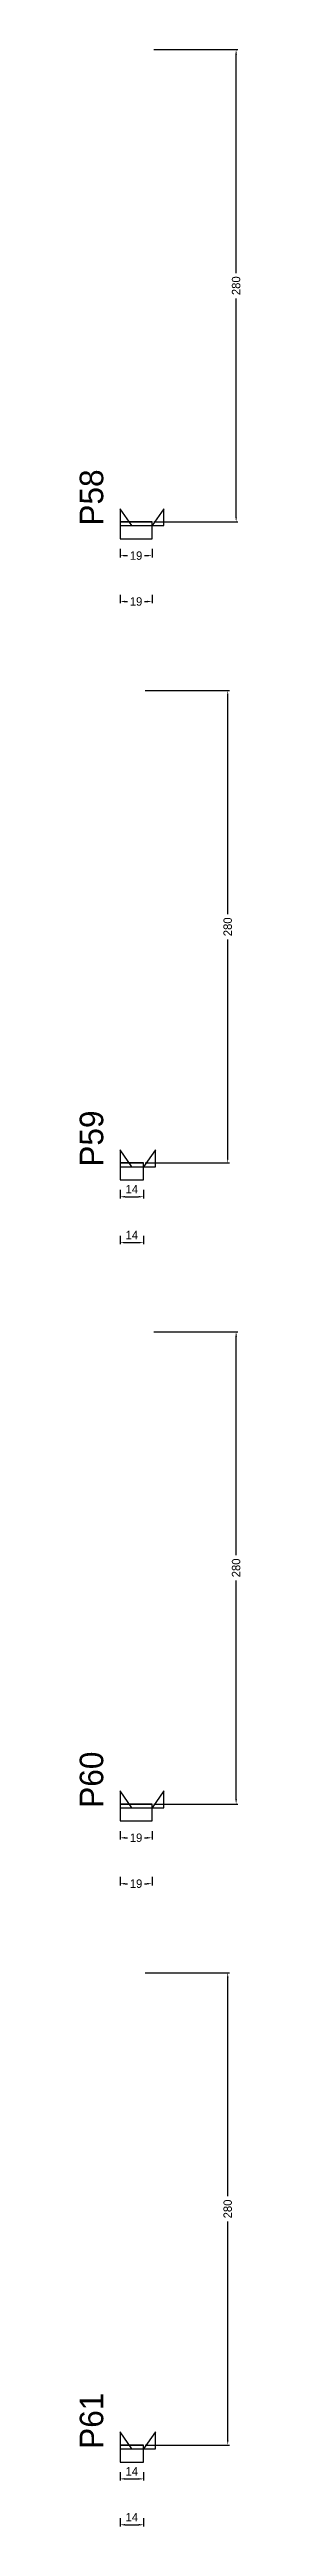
# Model space of a CAD drawing. Header units: centimetres. Extents: x -10500 to 4105, y -36866 to 295.
# Drawn here: x 3976 to 4072, y -22846 to -21378 of the extents above; entities that cross this region are included whole.
import ezdxf

# ---------------------------------------------------------------- set-up
doc = ezdxf.new("R2010")
doc.units = ezdxf.units.CM
for name, color, linetype in [('NOMENCLATURA', 7, 'Continuous'), ('SARR_2.2x10', 60, 'Continuous'), ('SARR_2.2x7', 40, 'Continuous')]:
    doc.layers.add(name, color=color, linetype=linetype)
doc.dimstyles.new('PAINEL-NOVA', dxfattribs={"dimtxt": 5, "dimasz": 3, "dimexe": 1, "dimexo": 1, "dimgap": 1, "dimtad": 1, "dimcen": 2.5, "dimazin": 3, "dimtfac": 1, "dimtmove": 0, "dimatfit": 3})

msp = doc.modelspace()

# ---------------------------------------------------------------- texts
at = {"layer": 'NOMENCLATURA'}
for s, p in [('P58', (3990, -21660)), ('P59', (3990, -22040)), ('P60', (3990, -22420)), ('P61', (3990, -22800))]:
    msp.add_text(s, height=14, rotation=90, dxfattribs=at).set_placement(p)

# ---------------------------------------------------------------- blocks, each defined once
blk = doc.blocks.new('_CLOSEDFILLED')
at = {"color": 0, "linetype": 'BYBLOCK'}
blk.add_solid([(-1, 0.16), (0, 0), (-1, -0.16)], dxfattribs=at)
blk = doc.blocks.new('*D1581')
for p, q in [((4000, -22813.8), (4000, -22818.8)), ((4014, -22813.8), (4014, -22818.8)), ((4003, -22817.8), (4011, -22817.8))]:
    blk.add_line(p, q)
at = {"layer": 'Defpoints'}
for p in [(4000, -22812.8), (4014, -22812.8), (4000, -22817.8)]:
    blk.add_point(p, dxfattribs=at)
at = {"layer": 'SARR_2.2x10', "xscale": 3, "yscale": 3, "rotation": 180}
blk.add_blockref('_CLOSEDFILLED', (4000, -22817.8), dxfattribs=at)
at = {"layer": 'SARR_2.2x10', "xscale": 3, "yscale": 3}
blk.add_blockref('_CLOSEDFILLED', (4014, -22817.8), dxfattribs=at)
at = {"layer": 'SARR_2.2x10', "insert": (4007, -22813.3), "char_height": 5, "attachment_point": 5}
blk.add_mtext('14', dxfattribs=at)
blk = doc.blocks.new('*D1582')
for p, q in [((4015, -22517.8), (4065, -22517.8)), ((4064, -22650.3), (4064, -22520.8)), ((4064, -22794.8), (4064, -22665.3)), ((4015, -22797.8), (4065, -22797.8))]:
    blk.add_line(p, q)
at = {"layer": 'Defpoints'}
for p in [(4014, -22517.8), (4014, -22797.8), (4064, -22797.8)]:
    blk.add_point(p, dxfattribs=at)
at = {"layer": 'SARR_2.2x10', "xscale": 3, "yscale": 3}
for p, rotation in [((4064, -22517.8), 90), ((4064, -22797.8), 270)]:
    blk.add_blockref('_CLOSEDFILLED', p, dxfattribs=dict(at, rotation=rotation))
at = {"layer": 'SARR_2.2x10', "insert": (4064, -22657.8), "char_height": 5, "attachment_point": 5, "rotation": 90}
blk.add_mtext('280', dxfattribs=at)
blk = doc.blocks.new('*D1583')
for p, q in [((4015, -22517.8), (4065, -22517.8)), ((4064, -22650.3), (4064, -22520.8)), ((4064, -22794.8), (4064, -22665.3)), ((4015, -22797.8), (4065, -22797.8))]:
    blk.add_line(p, q)
at = {"layer": 'Defpoints'}
for p in [(4014, -22517.8), (4014, -22797.8), (4064, -22797.8)]:
    blk.add_point(p, dxfattribs=at)
at = {"layer": 'SARR_2.2x10', "xscale": 3, "yscale": 3}
for p, rotation in [((4064, -22517.8), 90), ((4064, -22797.8), 270)]:
    blk.add_blockref('_CLOSEDFILLED', p, dxfattribs=dict(at, rotation=rotation))
at = {"layer": 'SARR_2.2x10', "insert": (4064, -22657.8), "char_height": 5, "attachment_point": 5, "rotation": 90}
blk.add_mtext('280', dxfattribs=at)
blk = doc.blocks.new('*D1584')
for p, q in [((4015, -22517.8), (4065, -22517.8)), ((4064, -22650.3), (4064, -22520.8)), ((4064, -22794.8), (4064, -22665.3)), ((4015, -22797.8), (4065, -22797.8))]:
    blk.add_line(p, q)
at = {"layer": 'Defpoints'}
for p in [(4014, -22517.8), (4014, -22797.8), (4064, -22797.8)]:
    blk.add_point(p, dxfattribs=at)
at = {"layer": 'SARR_2.2x10', "xscale": 3, "yscale": 3}
for p, rotation in [((4064, -22517.8), 90), ((4064, -22797.8), 270)]:
    blk.add_blockref('_CLOSEDFILLED', p, dxfattribs=dict(at, rotation=rotation))
at = {"layer": 'SARR_2.2x10', "insert": (4064, -22657.8), "char_height": 5, "attachment_point": 5, "rotation": 90}
blk.add_mtext('280', dxfattribs=at)
blk = doc.blocks.new('*D1585')
for p, q in [((4015, -22517.8), (4065, -22517.8)), ((4064, -22650.3), (4064, -22520.8)), ((4064, -22794.8), (4064, -22665.3)), ((4015, -22797.8), (4065, -22797.8))]:
    blk.add_line(p, q)
at = {"layer": 'Defpoints'}
for p in [(4014, -22517.8), (4014, -22797.8), (4064, -22797.8)]:
    blk.add_point(p, dxfattribs=at)
at = {"layer": 'SARR_2.2x10', "xscale": 3, "yscale": 3}
for p, rotation in [((4064, -22517.8), 90), ((4064, -22797.8), 270)]:
    blk.add_blockref('_CLOSEDFILLED', p, dxfattribs=dict(at, rotation=rotation))
at = {"layer": 'SARR_2.2x10', "insert": (4064, -22657.8), "char_height": 5, "attachment_point": 5, "rotation": 90}
blk.add_mtext('280', dxfattribs=at)
blk = doc.blocks.new('*D1586')
for p, q in [((4000, -22841), (4000, -22846)), ((4003, -22845), (4011, -22845)), ((4014, -22841), (4014, -22846))]:
    blk.add_line(p, q)
at = {"layer": 'Defpoints'}
for p in [(4000, -22840), (4000, -22845), (4014, -22840)]:
    blk.add_point(p, dxfattribs=at)
at = {"layer": 'SARR_2.2x10', "xscale": 3, "yscale": 3, "rotation": 180}
blk.add_blockref('_CLOSEDFILLED', (4000, -22845), dxfattribs=at)
at = {"layer": 'SARR_2.2x10', "xscale": 3, "yscale": 3}
blk.add_blockref('_CLOSEDFILLED', (4014, -22845), dxfattribs=at)
at = {"layer": 'SARR_2.2x10', "insert": (4007, -22840.5), "char_height": 5, "attachment_point": 5}
blk.add_mtext('14', dxfattribs=at)
blk = doc.blocks.new('GRA-E')
at = {"layer": 'SARR_2.2x7'}
blk.add_lwpolyline([(0, 0), (7, 0), (0, 10)], close=True, dxfattribs=at)
blk = doc.blocks.new('GRA-D')
at = {"layer": 'SARR_2.2x7'}
blk.add_lwpolyline([(0, 0), (7, 0), (7, 10)], close=True, dxfattribs=at)
blk = doc.blocks.new('*D1555')
for p, q in [((4000, -22433.8), (4000, -22438.8)), ((4019, -22433.8), (4019, -22438.8)), ((4003, -22437.8), (4004.5, -22437.8)), ((4014.5, -22437.8), (4016, -22437.8))]:
    blk.add_line(p, q)
at = {"layer": 'Defpoints'}
for p in [(4000, -22432.8), (4019, -22432.8), (4000, -22437.8)]:
    blk.add_point(p, dxfattribs=at)
at = {"layer": 'SARR_2.2x10', "xscale": 3, "yscale": 3, "rotation": 180}
blk.add_blockref('_CLOSEDFILLED', (4000, -22437.8), dxfattribs=at)
at = {"layer": 'SARR_2.2x10', "xscale": 3, "yscale": 3}
blk.add_blockref('_CLOSEDFILLED', (4019, -22437.8), dxfattribs=at)
at = {"layer": 'SARR_2.2x10', "insert": (4009.5, -22437.8), "char_height": 5, "attachment_point": 5}
blk.add_mtext('19', dxfattribs=at)
blk = doc.blocks.new('*D1556')
for p, q in [((4020, -22137.8), (4070, -22137.8)), ((4069, -22270.3), (4069, -22140.8)), ((4069, -22414.8), (4069, -22285.3)), ((4020, -22417.8), (4070, -22417.8))]:
    blk.add_line(p, q)
at = {"layer": 'Defpoints'}
for p in [(4019, -22137.8), (4019, -22417.8), (4069, -22417.8)]:
    blk.add_point(p, dxfattribs=at)
at = {"layer": 'SARR_2.2x10', "xscale": 3, "yscale": 3}
for p, rotation in [((4069, -22137.8), 90), ((4069, -22417.8), 270)]:
    blk.add_blockref('_CLOSEDFILLED', p, dxfattribs=dict(at, rotation=rotation))
at = {"layer": 'SARR_2.2x10', "insert": (4069, -22277.8), "char_height": 5, "attachment_point": 5, "rotation": 90}
blk.add_mtext('280', dxfattribs=at)
blk = doc.blocks.new('*D1557')
for p, q in [((4020, -22137.8), (4070, -22137.8)), ((4069, -22270.3), (4069, -22140.8)), ((4069, -22414.8), (4069, -22285.3)), ((4020, -22417.8), (4070, -22417.8))]:
    blk.add_line(p, q)
at = {"layer": 'Defpoints'}
for p in [(4019, -22137.8), (4019, -22417.8), (4069, -22417.8)]:
    blk.add_point(p, dxfattribs=at)
at = {"layer": 'SARR_2.2x10', "xscale": 3, "yscale": 3}
for p, rotation in [((4069, -22137.8), 90), ((4069, -22417.8), 270)]:
    blk.add_blockref('_CLOSEDFILLED', p, dxfattribs=dict(at, rotation=rotation))
at = {"layer": 'SARR_2.2x10', "insert": (4069, -22277.8), "char_height": 5, "attachment_point": 5, "rotation": 90}
blk.add_mtext('280', dxfattribs=at)
blk = doc.blocks.new('*D1558')
for p, q in [((4020, -22137.8), (4070, -22137.8)), ((4069, -22270.3), (4069, -22140.8)), ((4069, -22414.8), (4069, -22285.3)), ((4020, -22417.8), (4070, -22417.8))]:
    blk.add_line(p, q)
at = {"layer": 'Defpoints'}
for p in [(4019, -22137.8), (4019, -22417.8), (4069, -22417.8)]:
    blk.add_point(p, dxfattribs=at)
at = {"layer": 'SARR_2.2x10', "xscale": 3, "yscale": 3}
for p, rotation in [((4069, -22137.8), 90), ((4069, -22417.8), 270)]:
    blk.add_blockref('_CLOSEDFILLED', p, dxfattribs=dict(at, rotation=rotation))
at = {"layer": 'SARR_2.2x10', "insert": (4069, -22277.8), "char_height": 5, "attachment_point": 5, "rotation": 90}
blk.add_mtext('280', dxfattribs=at)
blk = doc.blocks.new('*D1559')
for p, q in [((4020, -22137.8), (4070, -22137.8)), ((4069, -22270.3), (4069, -22140.8)), ((4069, -22414.8), (4069, -22285.3)), ((4020, -22417.8), (4070, -22417.8))]:
    blk.add_line(p, q)
at = {"layer": 'Defpoints'}
for p in [(4019, -22137.8), (4019, -22417.8), (4069, -22417.8)]:
    blk.add_point(p, dxfattribs=at)
at = {"layer": 'SARR_2.2x10', "xscale": 3, "yscale": 3}
for p, rotation in [((4069, -22137.8), 90), ((4069, -22417.8), 270)]:
    blk.add_blockref('_CLOSEDFILLED', p, dxfattribs=dict(at, rotation=rotation))
at = {"layer": 'SARR_2.2x10', "insert": (4069, -22277.8), "char_height": 5, "attachment_point": 5, "rotation": 90}
blk.add_mtext('280', dxfattribs=at)
blk = doc.blocks.new('*D1560')
for p, q in [((4000, -22461), (4000, -22466)), ((4019, -22461), (4019, -22466)), ((4003, -22465), (4004.5, -22465)), ((4014.5, -22465), (4016, -22465))]:
    blk.add_line(p, q)
at = {"layer": 'Defpoints'}
for p in [(4000, -22460), (4019, -22460), (4000, -22465)]:
    blk.add_point(p, dxfattribs=at)
at = {"layer": 'SARR_2.2x10', "xscale": 3, "yscale": 3, "rotation": 180}
blk.add_blockref('_CLOSEDFILLED', (4000, -22465), dxfattribs=at)
at = {"layer": 'SARR_2.2x10', "xscale": 3, "yscale": 3}
blk.add_blockref('_CLOSEDFILLED', (4019, -22465), dxfattribs=at)
at = {"layer": 'SARR_2.2x10', "insert": (4009.5, -22465), "char_height": 5, "attachment_point": 5}
blk.add_mtext('19', dxfattribs=at)
blk = doc.blocks.new('*D1529')
for p, q in [((4000, -22053.8), (4000, -22058.8)), ((4003, -22057.8), (4011, -22057.8)), ((4014, -22053.8), (4014, -22058.8))]:
    blk.add_line(p, q)
at = {"layer": 'Defpoints'}
for p in [(4000, -22052.8), (4000, -22057.8), (4014, -22052.8)]:
    blk.add_point(p, dxfattribs=at)
at = {"layer": 'SARR_2.2x10', "xscale": 3, "yscale": 3, "rotation": 180}
blk.add_blockref('_CLOSEDFILLED', (4000, -22057.8), dxfattribs=at)
at = {"layer": 'SARR_2.2x10', "xscale": 3, "yscale": 3}
blk.add_blockref('_CLOSEDFILLED', (4014, -22057.8), dxfattribs=at)
at = {"layer": 'SARR_2.2x10', "insert": (4007, -22053.3), "char_height": 5, "attachment_point": 5}
blk.add_mtext('14', dxfattribs=at)
blk = doc.blocks.new('*D1530')
for p, q in [((4015, -21757.8), (4065, -21757.8)), ((4064, -21890.3), (4064, -21760.8)), ((4064, -22034.8), (4064, -21905.3)), ((4015, -22037.8), (4065, -22037.8))]:
    blk.add_line(p, q)
at = {"layer": 'Defpoints'}
for p in [(4014, -21757.8), (4014, -22037.8), (4064, -22037.8)]:
    blk.add_point(p, dxfattribs=at)
at = {"layer": 'SARR_2.2x10', "xscale": 3, "yscale": 3}
for p, rotation in [((4064, -21757.8), 90), ((4064, -22037.8), 270)]:
    blk.add_blockref('_CLOSEDFILLED', p, dxfattribs=dict(at, rotation=rotation))
at = {"layer": 'SARR_2.2x10', "insert": (4064, -21897.8), "char_height": 5, "attachment_point": 5, "rotation": 90}
blk.add_mtext('280', dxfattribs=at)
blk = doc.blocks.new('*D1531')
for p, q in [((4015, -21757.8), (4065, -21757.8)), ((4064, -21890.3), (4064, -21760.8)), ((4064, -22034.8), (4064, -21905.3)), ((4015, -22037.8), (4065, -22037.8))]:
    blk.add_line(p, q)
at = {"layer": 'Defpoints'}
for p in [(4014, -21757.8), (4014, -22037.8), (4064, -22037.8)]:
    blk.add_point(p, dxfattribs=at)
at = {"layer": 'SARR_2.2x10', "xscale": 3, "yscale": 3}
for p, rotation in [((4064, -21757.8), 90), ((4064, -22037.8), 270)]:
    blk.add_blockref('_CLOSEDFILLED', p, dxfattribs=dict(at, rotation=rotation))
at = {"layer": 'SARR_2.2x10', "insert": (4064, -21897.8), "char_height": 5, "attachment_point": 5, "rotation": 90}
blk.add_mtext('280', dxfattribs=at)
blk = doc.blocks.new('*D1532')
for p, q in [((4015, -21757.8), (4065, -21757.8)), ((4064, -21890.3), (4064, -21760.8)), ((4064, -22034.8), (4064, -21905.3)), ((4015, -22037.8), (4065, -22037.8))]:
    blk.add_line(p, q)
at = {"layer": 'Defpoints'}
for p in [(4014, -21757.8), (4014, -22037.8), (4064, -22037.8)]:
    blk.add_point(p, dxfattribs=at)
at = {"layer": 'SARR_2.2x10', "xscale": 3, "yscale": 3}
for p, rotation in [((4064, -21757.8), 90), ((4064, -22037.8), 270)]:
    blk.add_blockref('_CLOSEDFILLED', p, dxfattribs=dict(at, rotation=rotation))
at = {"layer": 'SARR_2.2x10', "insert": (4064, -21897.8), "char_height": 5, "attachment_point": 5, "rotation": 90}
blk.add_mtext('280', dxfattribs=at)
blk = doc.blocks.new('*D1533')
for p, q in [((4015, -21757.8), (4065, -21757.8)), ((4064, -21890.3), (4064, -21760.8)), ((4064, -22034.8), (4064, -21905.3)), ((4015, -22037.8), (4065, -22037.8))]:
    blk.add_line(p, q)
at = {"layer": 'Defpoints'}
for p in [(4014, -21757.8), (4014, -22037.8), (4064, -22037.8)]:
    blk.add_point(p, dxfattribs=at)
at = {"layer": 'SARR_2.2x10', "xscale": 3, "yscale": 3}
for p, rotation in [((4064, -21757.8), 90), ((4064, -22037.8), 270)]:
    blk.add_blockref('_CLOSEDFILLED', p, dxfattribs=dict(at, rotation=rotation))
at = {"layer": 'SARR_2.2x10', "insert": (4064, -21897.8), "char_height": 5, "attachment_point": 5, "rotation": 90}
blk.add_mtext('280', dxfattribs=at)
blk = doc.blocks.new('*D1534')
for p, q in [((4000, -22081), (4000, -22086)), ((4014, -22081), (4014, -22086)), ((4003, -22085), (4011, -22085))]:
    blk.add_line(p, q)
at = {"layer": 'Defpoints'}
for p in [(4000, -22080), (4014, -22080), (4000, -22085)]:
    blk.add_point(p, dxfattribs=at)
at = {"layer": 'SARR_2.2x10', "xscale": 3, "yscale": 3, "rotation": 180}
blk.add_blockref('_CLOSEDFILLED', (4000, -22085), dxfattribs=at)
at = {"layer": 'SARR_2.2x10', "xscale": 3, "yscale": 3}
blk.add_blockref('_CLOSEDFILLED', (4014, -22085), dxfattribs=at)
at = {"layer": 'SARR_2.2x10', "insert": (4007, -22080.5), "char_height": 5, "attachment_point": 5}
blk.add_mtext('14', dxfattribs=at)
blk = doc.blocks.new('*D1503')
for p, q in [((4000, -21673.8), (4000, -21678.8)), ((4003, -21677.8), (4004.5, -21677.8)), ((4014.5, -21677.8), (4016, -21677.8)), ((4019, -21673.8), (4019, -21678.8))]:
    blk.add_line(p, q)
at = {"layer": 'Defpoints'}
for p in [(4000, -21672.8), (4000, -21677.8), (4019, -21672.8)]:
    blk.add_point(p, dxfattribs=at)
at = {"layer": 'SARR_2.2x10', "xscale": 3, "yscale": 3, "rotation": 180}
blk.add_blockref('_CLOSEDFILLED', (4000, -21677.8), dxfattribs=at)
at = {"layer": 'SARR_2.2x10', "xscale": 3, "yscale": 3}
blk.add_blockref('_CLOSEDFILLED', (4019, -21677.8), dxfattribs=at)
at = {"layer": 'SARR_2.2x10', "insert": (4009.5, -21677.8), "char_height": 5, "attachment_point": 5}
blk.add_mtext('19', dxfattribs=at)
blk = doc.blocks.new('*D1504')
for p, q in [((4020, -21377.8), (4070, -21377.8)), ((4069, -21510.3), (4069, -21380.8)), ((4069, -21654.8), (4069, -21525.3)), ((4020, -21657.8), (4070, -21657.8))]:
    blk.add_line(p, q)
at = {"layer": 'Defpoints'}
for p in [(4019, -21377.8), (4019, -21657.8), (4069, -21657.8)]:
    blk.add_point(p, dxfattribs=at)
at = {"layer": 'SARR_2.2x10', "xscale": 3, "yscale": 3}
for p, rotation in [((4069, -21377.8), 90), ((4069, -21657.8), 270)]:
    blk.add_blockref('_CLOSEDFILLED', p, dxfattribs=dict(at, rotation=rotation))
at = {"layer": 'SARR_2.2x10', "insert": (4069, -21517.8), "char_height": 5, "attachment_point": 5, "rotation": 90}
blk.add_mtext('280', dxfattribs=at)
blk = doc.blocks.new('*D1505')
for p, q in [((4020, -21377.8), (4070, -21377.8)), ((4069, -21510.3), (4069, -21380.8)), ((4069, -21654.8), (4069, -21525.3)), ((4020, -21657.8), (4070, -21657.8))]:
    blk.add_line(p, q)
at = {"layer": 'Defpoints'}
for p in [(4019, -21377.8), (4019, -21657.8), (4069, -21657.8)]:
    blk.add_point(p, dxfattribs=at)
at = {"layer": 'SARR_2.2x10', "xscale": 3, "yscale": 3}
for p, rotation in [((4069, -21377.8), 90), ((4069, -21657.8), 270)]:
    blk.add_blockref('_CLOSEDFILLED', p, dxfattribs=dict(at, rotation=rotation))
at = {"layer": 'SARR_2.2x10', "insert": (4069, -21517.8), "char_height": 5, "attachment_point": 5, "rotation": 90}
blk.add_mtext('280', dxfattribs=at)
blk = doc.blocks.new('*D1506')
for p, q in [((4020, -21377.8), (4070, -21377.8)), ((4069, -21510.3), (4069, -21380.8)), ((4069, -21654.8), (4069, -21525.3)), ((4020, -21657.8), (4070, -21657.8))]:
    blk.add_line(p, q)
at = {"layer": 'Defpoints'}
for p in [(4019, -21377.8), (4019, -21657.8), (4069, -21657.8)]:
    blk.add_point(p, dxfattribs=at)
at = {"layer": 'SARR_2.2x10', "xscale": 3, "yscale": 3}
for p, rotation in [((4069, -21377.8), 90), ((4069, -21657.8), 270)]:
    blk.add_blockref('_CLOSEDFILLED', p, dxfattribs=dict(at, rotation=rotation))
at = {"layer": 'SARR_2.2x10', "insert": (4069, -21517.8), "char_height": 5, "attachment_point": 5, "rotation": 90}
blk.add_mtext('280', dxfattribs=at)
blk = doc.blocks.new('*D1507')
for p, q in [((4020, -21377.8), (4070, -21377.8)), ((4069, -21510.3), (4069, -21380.8)), ((4069, -21654.8), (4069, -21525.3)), ((4020, -21657.8), (4070, -21657.8))]:
    blk.add_line(p, q)
at = {"layer": 'Defpoints'}
for p in [(4019, -21377.8), (4019, -21657.8), (4069, -21657.8)]:
    blk.add_point(p, dxfattribs=at)
at = {"layer": 'SARR_2.2x10', "xscale": 3, "yscale": 3}
for p, rotation in [((4069, -21377.8), 90), ((4069, -21657.8), 270)]:
    blk.add_blockref('_CLOSEDFILLED', p, dxfattribs=dict(at, rotation=rotation))
at = {"layer": 'SARR_2.2x10', "insert": (4069, -21517.8), "char_height": 5, "attachment_point": 5, "rotation": 90}
blk.add_mtext('280', dxfattribs=at)
blk = doc.blocks.new('*D1508')
for p, q in [((4000, -21701), (4000, -21706)), ((4003, -21705), (4004.5, -21705)), ((4014.5, -21705), (4016, -21705)), ((4019, -21701), (4019, -21706))]:
    blk.add_line(p, q)
at = {"layer": 'Defpoints'}
for p in [(4000, -21700), (4000, -21705), (4019, -21700)]:
    blk.add_point(p, dxfattribs=at)
at = {"layer": 'SARR_2.2x10', "xscale": 3, "yscale": 3, "rotation": 180}
blk.add_blockref('_CLOSEDFILLED', (4000, -21705), dxfattribs=at)
at = {"layer": 'SARR_2.2x10', "xscale": 3, "yscale": 3}
blk.add_blockref('_CLOSEDFILLED', (4019, -21705), dxfattribs=at)
at = {"layer": 'SARR_2.2x10', "insert": (4009.5, -21705), "char_height": 5, "attachment_point": 5}
blk.add_mtext('19', dxfattribs=at)

# ---------------------------------------------------------------- dimensions: what is measured, and where the dimension line sits
at = {"layer": 'SARR_2.2x10'}
for base, p1, p2, picture, middle in [((4069, -21657.8), (4019, -21657.8), (4019, -21377.8), '*D1504', (4069, -21517.8)), ((4069, -21657.8), (4019, -21657.8), (4019, -21377.8), '*D1505', (4069, -21517.8)), ((4069, -21657.8), (4019, -21657.8), (4019, -21377.8), '*D1506', (4069, -21517.8)), ((4069, -21657.8), (4019, -21657.8), (4019, -21377.8), '*D1507', (4069, -21517.8)), ((4064, -22037.8), (4014, -22037.8), (4014, -21757.8), '*D1530', (4064, -21897.8)), ((4064, -22037.8), (4014, -22037.8), (4014, -21757.8), '*D1531', (4064, -21897.8)), ((4064, -22037.8), (4014, -22037.8), (4014, -21757.8), '*D1532', (4064, -21897.8)), ((4064, -22037.8), (4014, -22037.8), (4014, -21757.8), '*D1533', (4064, -21897.8)), ((4069, -22417.8), (4019, -22417.8), (4019, -22137.8), '*D1556', (4069, -22277.8)), ((4069, -22417.8), (4019, -22417.8), (4019, -22137.8), '*D1557', (4069, -22277.8)), ((4069, -22417.8), (4019, -22417.8), (4019, -22137.8), '*D1558', (4069, -22277.8)), ((4069, -22417.8), (4019, -22417.8), (4019, -22137.8), '*D1559', (4069, -22277.8)), ((4064, -22797.8), (4014, -22797.8), (4014, -22517.8), '*D1582', (4064, -22657.8)), ((4064, -22797.8), (4014, -22797.8), (4014, -22517.8), '*D1583', (4064, -22657.8)), ((4064, -22797.8), (4014, -22797.8), (4014, -22517.8), '*D1584', (4064, -22657.8)), ((4064, -22797.8), (4014, -22797.8), (4014, -22517.8), '*D1585', (4064, -22657.8))]:
    dim = msp.add_linear_dim(base=base, p1=p1, p2=p2, angle=90, dimstyle='PAINEL-NOVA', dxfattribs=at)
    dim.commit()
    dim.dimension.update_dxf_attribs({"geometry": picture, "text_midpoint": middle})
for base, p1, p2, picture, middle in [((4000, -21677.8), (4000, -21672.8), (4019, -21672.8), '*D1503', (4009.5, -21677.8)), ((4000, -21705), (4000, -21700), (4019, -21700), '*D1508', (4009.5, -21705)), ((4000, -22057.8), (4000, -22052.8), (4014, -22052.8), '*D1529', (4007, -22053.3)), ((4000, -22085), (4000, -22080), (4014, -22080), '*D1534', (4007, -22080.5)), ((4000, -22437.8), (4000, -22432.8), (4019, -22432.8), '*D1555', (4009.5, -22437.8)), ((4000, -22465), (4000, -22460), (4019, -22460), '*D1560', (4009.5, -22465)), ((4000, -22817.8), (4000, -22812.8), (4014, -22812.8), '*D1581', (4007, -22813.3)), ((4000, -22845), (4000, -22840), (4014, -22840), '*D1586', (4007, -22840.5))]:
    dim = msp.add_linear_dim(base=base, p1=p1, p2=p2, dimstyle='PAINEL-NOVA', dxfattribs=at)
    dim.commit()
    dim.dimension.update_dxf_attribs({"geometry": picture, "text_midpoint": middle})

# ---------------------------------------------------------------- linework, layer by layer
at = {"layer": 'SARR_2.2x10'}
for p, q in [((4019, -21657.8), (4000, -21657.8)), ((4000, -21657.8), (4000, -21667.8)), ((4000, -21667.8), (4019, -21667.8)), ((4019, -21667.8), (4019, -21657.8)), ((4014, -22037.8), (4000, -22037.8)), ((4000, -22037.8), (4000, -22047.8)), ((4000, -22047.8), (4014, -22047.8)), ((4014, -22047.8), (4014, -22037.8)), ((4019, -22417.8), (4000, -22417.8)), ((4000, -22417.8), (4000, -22427.8)), ((4019, -22427.8), (4019, -22417.8)), ((4000, -22427.8), (4019, -22427.8)), ((4014, -22797.8), (4000, -22797.8)), ((4000, -22797.8), (4000, -22807.8)), ((4014, -22807.8), (4014, -22797.8)), ((4000, -22807.8), (4014, -22807.8))]:
    msp.add_line(p, q, dxfattribs=at)
at = {"layer": 'SARR_2.2x7'}
for p, q in [((4019, -21657.8), (4000, -21657.8)), ((4000, -21657.8), (4000, -21660)), ((4000, -21657.8), (4007, -21657.8)), ((4000, -21657.8), (4007, -21657.8)), ((4000, -21657.8), (4007, -21657.8)), ((4000, -21657.8), (4007, -21657.8)), ((4000, -21660), (4019, -21660)), ((4007, -21657.8), (4019, -21657.8)), ((4007, -21657.8), (4019, -21657.8)), ((4007, -21657.8), (4019, -21657.8)), ((4007, -21657.8), (4019, -21657.8)), ((4019, -21660), (4019, -21657.8)), ((4014, -22037.8), (4000, -22037.8)), ((4000, -22037.8), (4000, -22040)), ((4000, -22037.8), (4007, -22037.8)), ((4000, -22037.8), (4007, -22037.8)), ((4000, -22037.8), (4007, -22037.8)), ((4000, -22037.8), (4007, -22037.8)), ((4000, -22040), (4014, -22040)), ((4007, -22037.8), (4014, -22037.8)), ((4007, -22037.8), (4014, -22037.8)), ((4007, -22037.8), (4014, -22037.8)), ((4007, -22037.8), (4014, -22037.8)), ((4014, -22040), (4014, -22037.8)), ((4019, -22417.8), (4000, -22417.8)), ((4000, -22417.8), (4000, -22420)), ((4000, -22417.8), (4007, -22417.8)), ((4000, -22417.8), (4007, -22417.8)), ((4000, -22417.8), (4007, -22417.8)), ((4000, -22417.8), (4007, -22417.8)), ((4007, -22417.8), (4019, -22417.8)), ((4007, -22417.8), (4019, -22417.8)), ((4007, -22417.8), (4019, -22417.8)), ((4007, -22417.8), (4019, -22417.8)), ((4019, -22420), (4019, -22417.8)), ((4000, -22420), (4019, -22420)), ((4014, -22797.8), (4000, -22797.8)), ((4000, -22797.8), (4000, -22800)), ((4000, -22797.8), (4007, -22797.8)), ((4000, -22797.8), (4007, -22797.8)), ((4000, -22797.8), (4007, -22797.8)), ((4000, -22797.8), (4007, -22797.8)), ((4000, -22800), (4014, -22800)), ((4007, -22797.8), (4014, -22797.8)), ((4007, -22797.8), (4014, -22797.8)), ((4007, -22797.8), (4014, -22797.8)), ((4007, -22797.8), (4014, -22797.8)), ((4014, -22800), (4014, -22797.8))]:
    msp.add_line(p, q, dxfattribs=at)

# ---------------------------------------------------------------- block references
for name, p in [('GRA-E', (4000, -21660)), ('GRA-D', (4019, -21660)), ('GRA-E', (4000, -22040)), ('GRA-D', (4014, -22040)), ('GRA-E', (4000, -22420)), ('GRA-D', (4019, -22420)), ('GRA-E', (4000, -22800)), ('GRA-D', (4014, -22800))]:
    msp.add_blockref(name, p, dxfattribs=at)

msp.set_redraw_order([(e.dxf.handle, doc.entitydb.next_handle()) for e in msp.query("TEXT MTEXT ATTDEF DIMENSION ARC_DIMENSION")])  # texts and dimensions are drawn at this point

doc.saveas('drawing.dxf')
